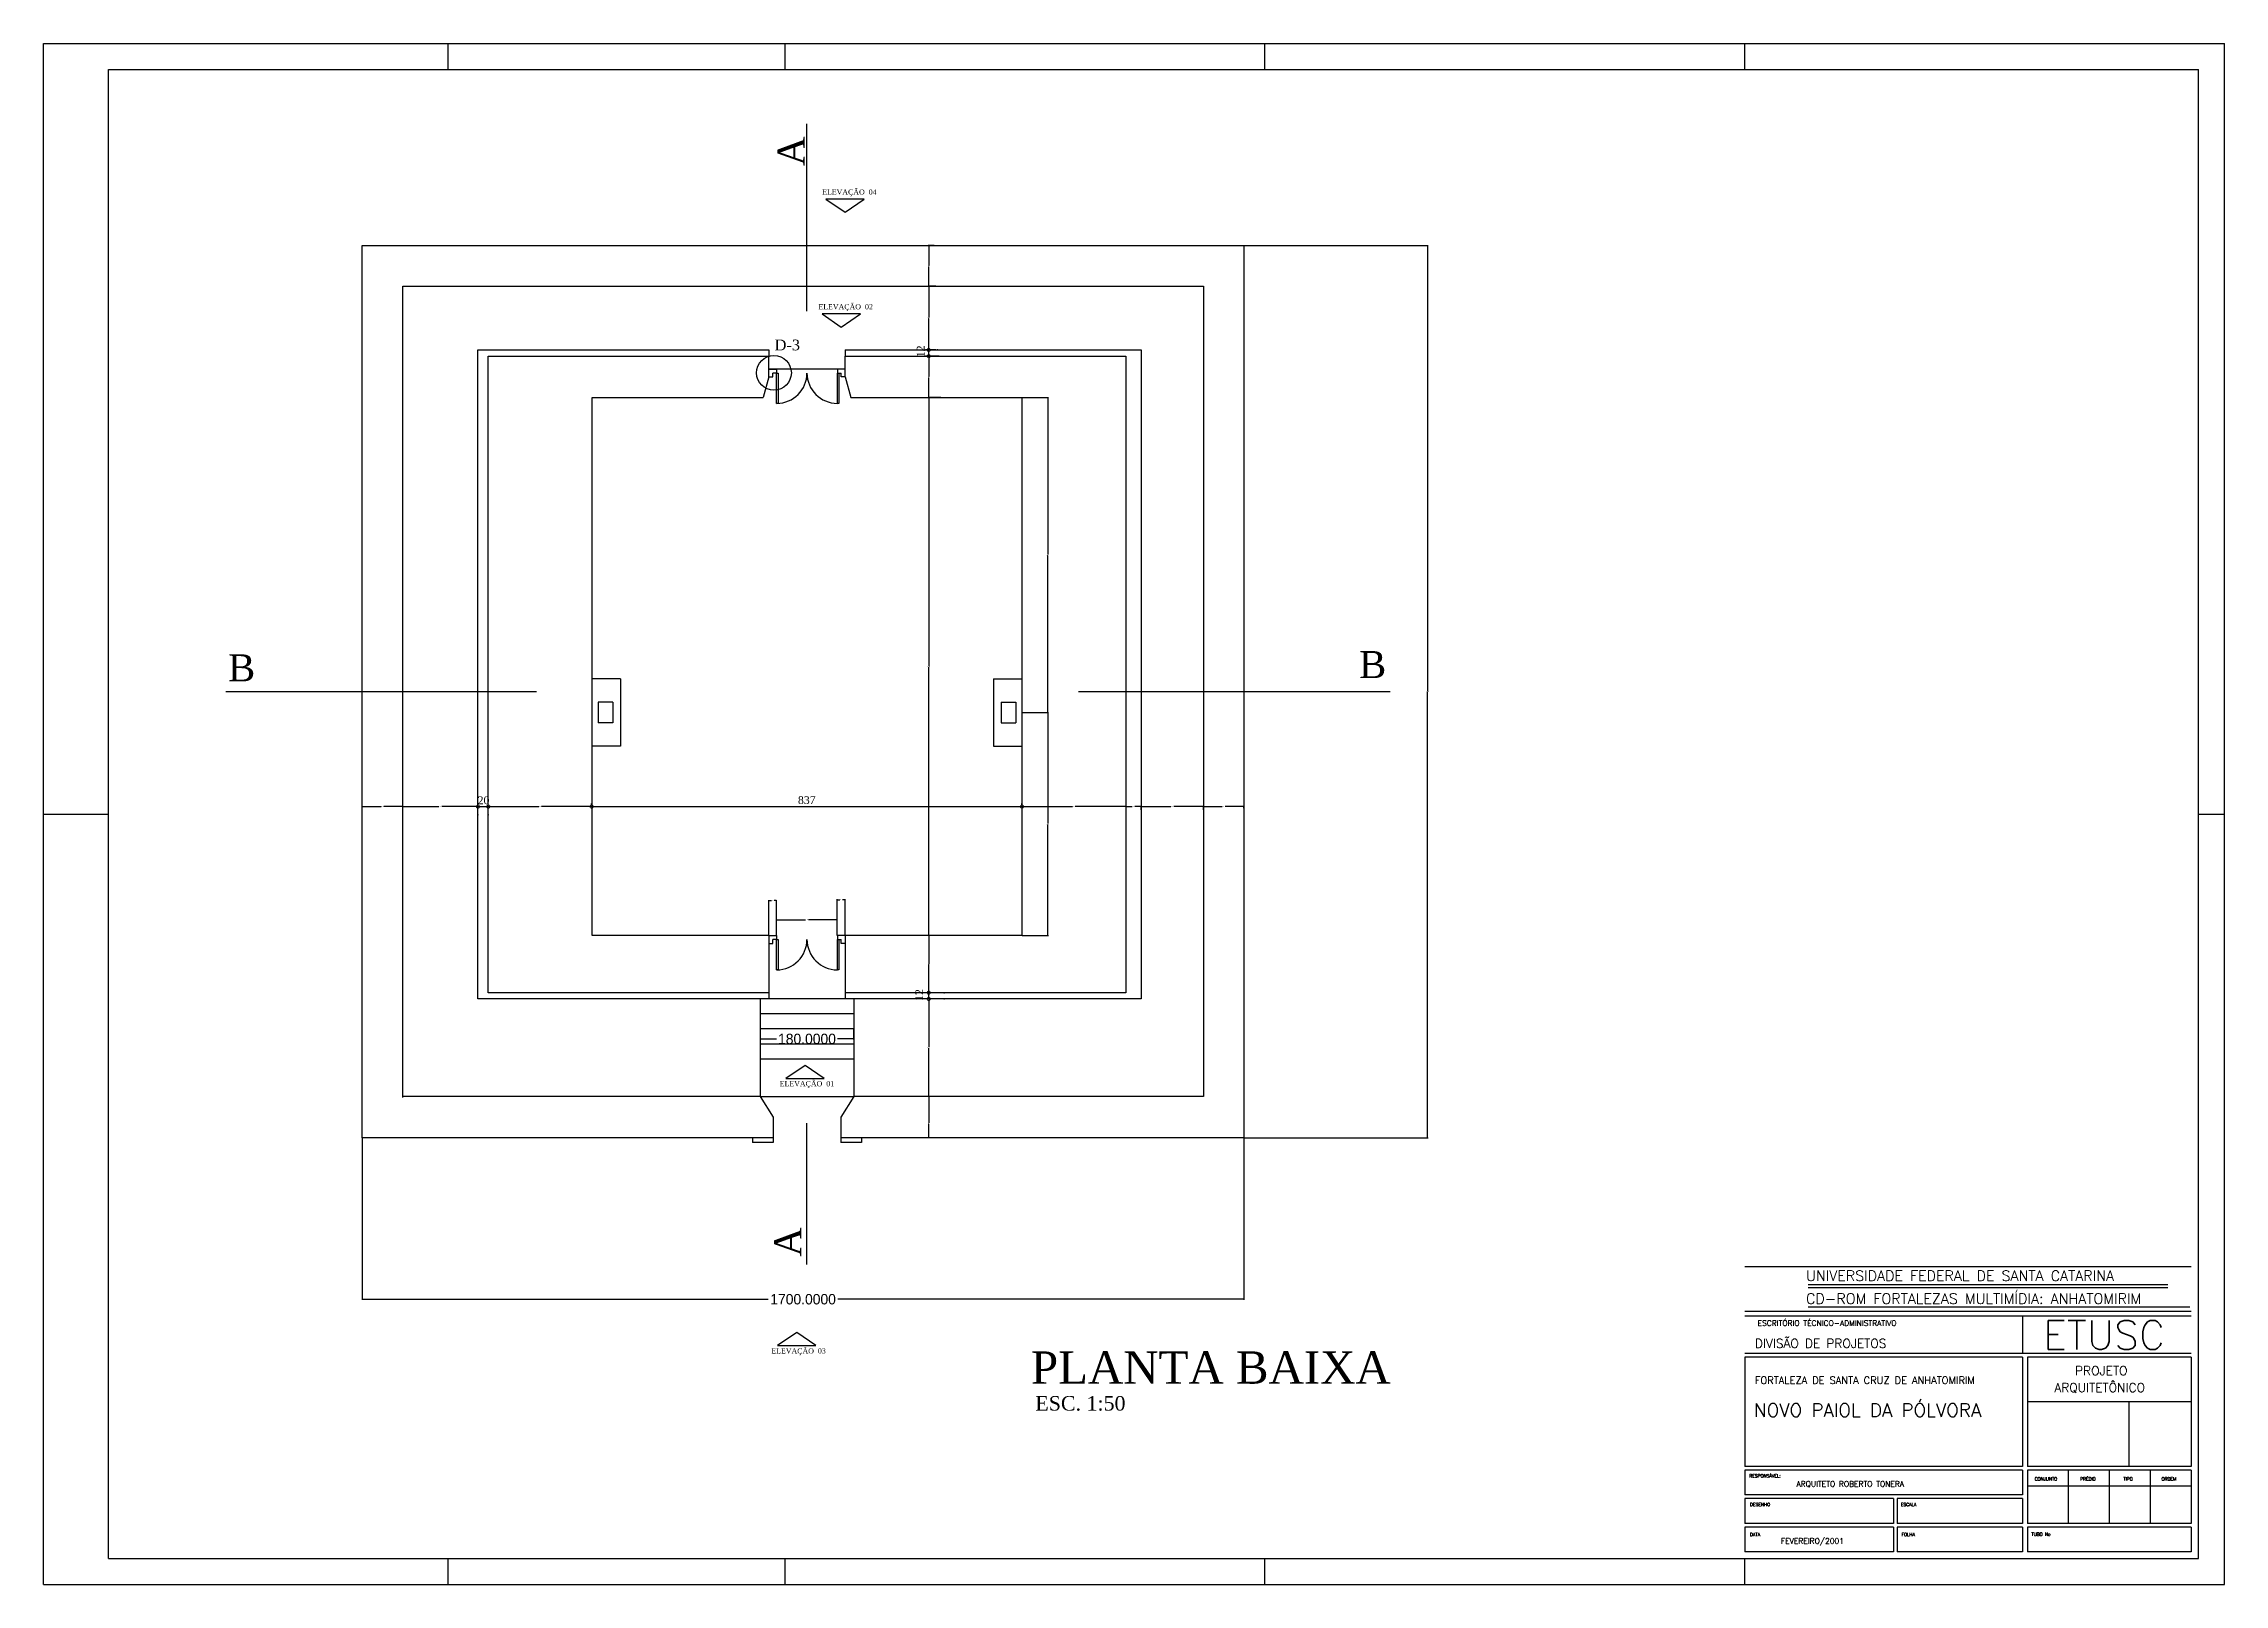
# Model space of a CAD drawing. Extents: x -873 to 2093, y -1229 to 202.
# Drawn here: x -873 to -32, y -401 to 193 of the extents above; entities that cross this region are included whole.
import ezdxf

# ---------------------------------------------------------------- set-up
doc = ezdxf.new("R2010")
doc.units = 0
doc.header["$MEASUREMENT"] = 0
doc.layers.get('0').update_dxf_attribs({"linetype": 'CONTINUOUS'})
doc.layers.get('DEFPOINTS').update_dxf_attribs({"linetype": 'CONTINUOUS'})
for name, color, linetype in [('COTAS', 1, 'CONTINUOUS'), ('ESQUADRIAS', 2, 'CONTINUOUS'), ('MARGEMINT', 6, 'CONTINUOUS'), ('MARGEMTEXT', 1, 'CONTINUOUS'), ('MARGEXT', 2, 'CONTINUOUS'), ('MARGINT', 6, 'CONTINUOUS'), ('PAREDE', 1, 'CONTINUOUS'), ('TEXT1', 3, 'CONTINUOUS'), ('TEXT2', 6, 'CONTINUOUS')]:
    doc.layers.add(name, color=color, linetype=linetype)
doc.styles.add('ROMANS', font='romans')
doc.styles.add('TIMES', font='TIMES.TTF')
doc.dimstyles.get("Standard").update_dxf_attribs({"dimtxt": 0.18, "dimasz": 0.18, "dimexe": 0.18, "dimexo": 0.0625, "dimgap": 0.09, "dimtad": 0, "dimtih": 1, "dimtoh": 1, "dimdec": 4, "dimzin": 0, "dimdsep": 46, "dimtxsty": 'STANDARD', "dimcen": 0.09, "dimadec": 0, "dimazin": 0, "dimtfac": 1, "dimtdec": 4, "dimtofl": 0, "dimtmove": 0, "dimatfit": 3, "dimfxl": 1, "dimtolj": 1, "dimtzin": 0, "dimarcsym": 0})

# ---------------------------------------------------------------- blocks, each defined once
blk = doc.blocks.new('*D194')
at = {"color": 0, "linetype": 'ByBlock'}
for p, q in [((-750.61, -228.45), (-750.61, -290.77)), ((-410.61, -228.45), (-410.61, -290.77)), ((-750.43, -290.59), (-594.03, -290.59)), ((-410.79, -290.59), (-567.18, -290.59))]:
    blk.add_line(p, q, dxfattribs=at)
for points in [[(-750.43, -290.56), (-750.43, -290.62), (-750.61, -290.59)], [(-410.79, -290.56), (-410.79, -290.62), (-410.61, -290.59)]]:
    blk.add_solid(points, dxfattribs=at)
at = {"layer": 'DEFPOINTS', "color": 0, "linetype": 'ByBlock'}
for p in [(-750.61, -228.39), (-410.61, -228.39), (-410.61, -290.59)]:
    blk.add_point(p, dxfattribs=at)
at = {"color": 0, "linetype": 'ByBlock', "insert": (-580.61, -290.59), "char_height": 4, "attachment_point": 5}
blk.add_mtext('\\A1;1700.0000', dxfattribs=at)
blk = doc.blocks.new('*D195')
at = {"color": 0, "linetype": 'ByBlock'}
for p, q in [((-702.01, -103.09), (-702.01, -100.47)), ((-701.83, -100.65), (-682.56, -100.65)), ((-662.19, -100.65), (-681.45, -100.65)), ((-662.01, -103.09), (-662.01, -100.47))]:
    blk.add_line(p, q, dxfattribs=at)
for points in [[(-701.83, -100.62), (-701.83, -100.68), (-702.01, -100.65)], [(-662.19, -100.62), (-662.19, -100.68), (-662.01, -100.65)]]:
    blk.add_solid(points, dxfattribs=at)
at = {"layer": 'DEFPOINTS', "color": 0, "linetype": 'ByBlock'}
for p in [(-662.01, -100.65), (-702.01, -103.15), (-662.01, -103.15)]:
    blk.add_point(p, dxfattribs=at)
at = {"color": 0, "linetype": 'ByBlock', "insert": (-682.01, -100.65), "char_height": 0.18, "attachment_point": 5}
blk.add_mtext('\\A1;40.0000', dxfattribs=at)
blk = doc.blocks.new('_DOTSMALL')
at = {"color": 0, "linetype": 'ByBlock', "const_width": 0.5}
blk.add_lwpolyline([(-0.0625, 0, 1), (0.0625, 0, 1)], format="xyb", close=True, dxfattribs=at)
blk = doc.blocks.new('*D196')
at = {"color": 0, "linetype": 'ByBlock'}
for p, q in [((-735.01, -104.34), (-735.01, -100.47)), ((-734.83, -100.65), (-721.08, -100.65)), ((-706.19, -100.65), (-719.94, -100.65)), ((-706.01, -104.34), (-706.01, -100.47))]:
    blk.add_line(p, q, dxfattribs=at)
for points in [[(-734.83, -100.62), (-734.83, -100.68), (-735.01, -100.65)], [(-706.19, -100.62), (-706.19, -100.68), (-706.01, -100.65)]]:
    blk.add_solid(points, dxfattribs=at)
at = {"layer": 'DEFPOINTS', "color": 0, "linetype": 'ByBlock'}
for p in [(-706.01, -100.65), (-735.01, -104.4), (-706.01, -104.4)]:
    blk.add_point(p, dxfattribs=at)
at = {"color": 0, "linetype": 'ByBlock', "insert": (-720.51, -100.65), "char_height": 0.18, "attachment_point": 5}
blk.add_mtext('\\A1;29.0000', dxfattribs=at)
blk = doc.blocks.new('*D197')
at = {"color": 0, "linetype": 'ByBlock'}
for p, q in [((-750.61, -104.97), (-750.61, -100.47)), ((-750.43, -100.65), (-743.36, -100.65)), ((-735.19, -100.65), (-742.25, -100.65)), ((-735.01, -104.97), (-735.01, -100.47))]:
    blk.add_line(p, q, dxfattribs=at)
for points in [[(-750.43, -100.62), (-750.43, -100.68), (-750.61, -100.65)], [(-735.19, -100.62), (-735.19, -100.68), (-735.01, -100.65)]]:
    blk.add_solid(points, dxfattribs=at)
at = {"layer": 'DEFPOINTS', "color": 0, "linetype": 'ByBlock'}
for p in [(-735.01, -100.65), (-750.61, -105.03), (-735.01, -105.03)]:
    blk.add_point(p, dxfattribs=at)
at = {"color": 0, "linetype": 'ByBlock', "insert": (-742.81, -100.65), "char_height": 0.18, "attachment_point": 5}
blk.add_mtext('\\A1;15.6000', dxfattribs=at)
blk = doc.blocks.new('*D198')
at = {"color": 0, "linetype": 'ByBlock'}
for p, q in [((-496.14, -64.39), (-486, -64.39)), ((-486.18, -64.57), (-486.18, -107.21)), ((-486.18, -150.21), (-486.18, -107.57)), ((-496.14, -150.39), (-486, -150.39))]:
    blk.add_line(p, q, dxfattribs=at)
for points in [[(-486.21, -64.57), (-486.15, -64.57), (-486.18, -64.39)], [(-486.21, -150.21), (-486.15, -150.21), (-486.18, -150.39)]]:
    blk.add_solid(points, dxfattribs=at)
at = {"layer": 'DEFPOINTS', "color": 0, "linetype": 'ByBlock'}
for p in [(-496.21, -64.39), (-496.21, -150.39), (-486.18, -150.39)]:
    blk.add_point(p, dxfattribs=at)
at = {"color": 0, "linetype": 'ByBlock', "insert": (-486.18, -107.39), "char_height": 0.18, "attachment_point": 5}
blk.add_mtext('\\A1;86.0000', dxfattribs=at)
blk = doc.blocks.new('*D199')
at = {"color": 0, "linetype": 'ByBlock'}
for p, q in [((-527.55, 57.01), (-532.35, 57.01)), ((-532.17, 56.83), (-532.17, -46.51)), ((-532.17, -150.21), (-532.17, -46.87)), ((-527.55, -150.39), (-532.35, -150.39))]:
    blk.add_line(p, q, dxfattribs=at)
for points in [[(-532.2, 56.83), (-532.14, 56.83), (-532.17, 57.01)], [(-532.2, -150.21), (-532.14, -150.21), (-532.17, -150.39)]]:
    blk.add_solid(points, dxfattribs=at)
at = {"layer": 'DEFPOINTS', "color": 0, "linetype": 'ByBlock'}
for p in [(-532.17, 57.01), (-527.49, 57.01), (-527.49, -150.39)]:
    blk.add_point(p, dxfattribs=at)
at = {"color": 0, "linetype": 'ByBlock', "insert": (-532.17, -46.69), "char_height": 0.18, "attachment_point": 5}
blk.add_mtext('\\A1;207.4000', dxfattribs=at)
blk = doc.blocks.new('*D200')
at = {"color": 0, "linetype": 'ByBlock'}
for p, q in [((-410.54, 115.61), (-339.6, 115.61)), ((-339.78, 115.43), (-339.78, -56.21)), ((-339.78, -228.21), (-339.78, -56.57)), ((-410.54, -228.39), (-339.6, -228.39))]:
    blk.add_line(p, q, dxfattribs=at)
for points in [[(-339.81, 115.43), (-339.75, 115.43), (-339.78, 115.61)], [(-339.81, -228.21), (-339.75, -228.21), (-339.78, -228.39)]]:
    blk.add_solid(points, dxfattribs=at)
at = {"layer": 'DEFPOINTS', "color": 0, "linetype": 'ByBlock'}
for p in [(-410.61, 115.61), (-410.61, -228.39), (-339.78, -228.39)]:
    blk.add_point(p, dxfattribs=at)
at = {"color": 0, "linetype": 'ByBlock', "insert": (-339.78, -56.39), "char_height": 0.18, "attachment_point": 5}
blk.add_mtext('\\A1;344.0000', dxfattribs=at)
blk = doc.blocks.new('*D201')
at = {"color": 0, "linetype": 'ByBlock'}
for p, q in [((-450.21, -101.83), (-450.21, -100.47)), ((-450.03, -100.65), (-438.78, -100.65)), ((-426.39, -100.65), (-437.64, -100.65)), ((-426.21, -101.83), (-426.21, -100.47))]:
    blk.add_line(p, q, dxfattribs=at)
for points in [[(-450.03, -100.62), (-450.03, -100.68), (-450.21, -100.65)], [(-426.39, -100.62), (-426.39, -100.68), (-426.21, -100.65)]]:
    blk.add_solid(points, dxfattribs=at)
at = {"layer": 'DEFPOINTS', "color": 0, "linetype": 'ByBlock'}
for p in [(-426.21, -100.65), (-450.21, -101.9), (-426.21, -101.9)]:
    blk.add_point(p, dxfattribs=at)
at = {"color": 0, "linetype": 'ByBlock', "insert": (-438.21, -100.65), "char_height": 0.18, "attachment_point": 5}
blk.add_mtext('\\A1;24.0000', dxfattribs=at)
blk = doc.blocks.new('*D202')
at = {"color": 0, "linetype": 'ByBlock'}
for p, q in [((-526.92, -150.39), (-532.35, -150.39)), ((-532.17, -150.57), (-532.17, -161.21)), ((-532.17, -172.21), (-532.17, -161.57)), ((-526.92, -172.39), (-532.35, -172.39))]:
    blk.add_line(p, q, dxfattribs=at)
for points in [[(-532.2, -150.57), (-532.14, -150.57), (-532.17, -150.39)], [(-532.2, -172.21), (-532.14, -172.21), (-532.17, -172.39)]]:
    blk.add_solid(points, dxfattribs=at)
at = {"layer": 'DEFPOINTS', "color": 0, "linetype": 'ByBlock'}
for p in [(-532.17, -150.39), (-526.86, -150.39), (-526.86, -172.39)]:
    blk.add_point(p, dxfattribs=at)
at = {"color": 0, "linetype": 'ByBlock', "insert": (-532.17, -161.39), "char_height": 0.18, "attachment_point": 5}
blk.add_mtext('\\A1;22.0000', dxfattribs=at)
blk = doc.blocks.new('*D203')
at = {"color": 0, "linetype": 'ByBlock'}
for p, q in [((-525.67, -174.79), (-532.35, -174.79)), ((-532.17, -174.97), (-532.17, -193.41)), ((-532.17, -212.21), (-532.17, -193.77)), ((-525.67, -212.39), (-532.35, -212.39))]:
    blk.add_line(p, q, dxfattribs=at)
for points in [[(-532.2, -174.97), (-532.14, -174.97), (-532.17, -174.79)], [(-532.2, -212.21), (-532.14, -212.21), (-532.17, -212.39)]]:
    blk.add_solid(points, dxfattribs=at)
at = {"layer": 'DEFPOINTS', "color": 0, "linetype": 'ByBlock'}
for p in [(-532.17, -174.79), (-525.61, -174.79), (-525.61, -212.39)]:
    blk.add_point(p, dxfattribs=at)
at = {"color": 0, "linetype": 'ByBlock', "insert": (-532.17, -193.59), "char_height": 0.18, "attachment_point": 5}
blk.add_mtext('\\A1;37.6000', dxfattribs=at)
blk = doc.blocks.new('*D204')
at = {"color": 0, "linetype": 'ByBlock'}
for p, q in [((-525.05, -212.39), (-532.35, -212.39)), ((-532.17, -212.57), (-532.17, -222.59)), ((-532.17, -228.21), (-532.17, -222.95)), ((-525.05, -228.39), (-532.35, -228.39))]:
    blk.add_line(p, q, dxfattribs=at)
for points in [[(-532.2, -212.57), (-532.14, -212.57), (-532.17, -212.39)], [(-532.2, -228.21), (-532.14, -228.21), (-532.17, -228.39)]]:
    blk.add_solid(points, dxfattribs=at)
at = {"layer": 'DEFPOINTS', "color": 0, "linetype": 'ByBlock'}
for p in [(-532.17, -212.39), (-524.99, -212.39), (-524.99, -228.39)]:
    blk.add_point(p, dxfattribs=at)
at = {"color": 0, "linetype": 'ByBlock', "insert": (-532.17, -222.77), "char_height": 0.18, "attachment_point": 5}
blk.add_mtext('\\A1;16.0000', dxfattribs=at)
blk = doc.blocks.new('*D205')
at = {"color": 0, "linetype": 'ByBlock'}
for p, q in [((-590.81, -150.32), (-590.81, -144.16)), ((-590.63, -144.34), (-579.69, -144.34)), ((-567.59, -144.34), (-578.52, -144.34)), ((-567.41, -150.32), (-567.41, -144.16))]:
    blk.add_line(p, q, dxfattribs=at)
for points in [[(-590.63, -144.31), (-590.63, -144.37), (-590.81, -144.34)], [(-567.59, -144.31), (-567.59, -144.37), (-567.41, -144.34)]]:
    blk.add_solid(points, dxfattribs=at)
at = {"layer": 'DEFPOINTS', "color": 0, "linetype": 'ByBlock'}
for p in [(-590.81, -150.39), (-567.41, -144.34), (-567.41, -150.39)]:
    blk.add_point(p, dxfattribs=at)
at = {"color": 0, "linetype": 'ByBlock', "insert": (-579.11, -144.34), "char_height": 0.18, "attachment_point": 5}
blk.add_mtext('\\A1;23.4000', dxfattribs=at)
blk = doc.blocks.new('*D206')
at = {"color": 0, "linetype": 'ByBlock'}
for p, q in [((-567.41, -150.32), (-567.41, -136.36)), ((-567.23, -136.54), (-566.39, -136.54)), ((-564.59, -136.54), (-565.43, -136.54)), ((-564.41, -150.32), (-564.41, -136.36))]:
    blk.add_line(p, q, dxfattribs=at)
for points in [[(-567.23, -136.51), (-567.23, -136.57), (-567.41, -136.54)], [(-564.59, -136.51), (-564.59, -136.57), (-564.41, -136.54)]]:
    blk.add_solid(points, dxfattribs=at)
at = {"layer": 'DEFPOINTS', "color": 0, "linetype": 'ByBlock'}
for p in [(-564.41, -136.54), (-567.41, -150.39), (-564.41, -150.39)]:
    blk.add_point(p, dxfattribs=at)
at = {"color": 0, "linetype": 'ByBlock', "insert": (-565.91, -136.54), "char_height": 0.18, "attachment_point": 5}
blk.add_mtext('\\A1;3.0000', dxfattribs=at)
blk = doc.blocks.new('*D207')
at = {"color": 0, "linetype": 'ByBlock'}
for p, q in [((-593.81, -150.32), (-593.81, -136.71)), ((-593.63, -136.89), (-592.79, -136.89)), ((-590.99, -136.89), (-591.83, -136.89)), ((-590.81, -150.32), (-590.81, -136.71))]:
    blk.add_line(p, q, dxfattribs=at)
for points in [[(-593.63, -136.86), (-593.63, -136.92), (-593.81, -136.89)], [(-590.99, -136.86), (-590.99, -136.92), (-590.81, -136.89)]]:
    blk.add_solid(points, dxfattribs=at)
at = {"layer": 'DEFPOINTS', "color": 0, "linetype": 'ByBlock'}
for p in [(-590.81, -136.89), (-593.81, -150.39), (-590.81, -150.39)]:
    blk.add_point(p, dxfattribs=at)
at = {"color": 0, "linetype": 'ByBlock', "insert": (-592.31, -136.89), "char_height": 0.18, "attachment_point": 5}
blk.add_mtext('\\A1;3.0000', dxfattribs=at)
blk = doc.blocks.new('*D208')
at = {"color": 0, "linetype": 'ByBlock'}
for p, q in [((-597.11, -186.45), (-597.11, -190.41)), ((-596.93, -190.23), (-590.86, -190.23)), ((-561.29, -190.23), (-567.35, -190.23)), ((-561.11, -186.45), (-561.11, -190.41))]:
    blk.add_line(p, q, dxfattribs=at)
for points in [[(-596.93, -190.2), (-596.93, -190.26), (-597.11, -190.23)], [(-561.29, -190.2), (-561.29, -190.26), (-561.11, -190.23)]]:
    blk.add_solid(points, dxfattribs=at)
at = {"layer": 'DEFPOINTS', "color": 0, "linetype": 'ByBlock'}
for p in [(-597.11, -186.39), (-561.11, -186.39), (-561.11, -190.23)]:
    blk.add_point(p, dxfattribs=at)
at = {"color": 0, "linetype": 'ByBlock', "insert": (-579.11, -190.23), "char_height": 4, "attachment_point": 5}
blk.add_mtext('\\A1;180.0000', dxfattribs=at)
blk = doc.blocks.new('*D209')
at = {"color": 0, "linetype": 'ByBlock'}
for p, q in [((-456.21, -100.08), (-456.21, -100.83)), ((-456.03, -100.65), (-453.69, -100.65)), ((-450.39, -100.65), (-452.73, -100.65)), ((-450.21, -100.08), (-450.21, -100.83))]:
    blk.add_line(p, q, dxfattribs=at)
for points in [[(-456.03, -100.62), (-456.03, -100.68), (-456.21, -100.65)], [(-450.39, -100.62), (-450.39, -100.68), (-450.21, -100.65)]]:
    blk.add_solid(points, dxfattribs=at)
at = {"layer": 'DEFPOINTS', "color": 0, "linetype": 'ByBlock'}
for p in [(-456.21, -100.02), (-450.21, -100.02), (-450.21, -100.65)]:
    blk.add_point(p, dxfattribs=at)
at = {"color": 0, "linetype": 'ByBlock', "insert": (-453.21, -100.65), "char_height": 0.18, "attachment_point": 5}
blk.add_mtext('\\A1;6.0000', dxfattribs=at)
blk = doc.blocks.new('*D210')
at = {"color": 0, "linetype": 'ByBlock'}
for p, q in [((-496.21, -99.46), (-496.21, -100.83)), ((-496.03, -100.65), (-476.76, -100.65)), ((-456.39, -100.65), (-475.65, -100.65)), ((-456.21, -99.46), (-456.21, -100.83))]:
    blk.add_line(p, q, dxfattribs=at)
for points in [[(-496.03, -100.62), (-496.03, -100.68), (-496.21, -100.65)], [(-456.39, -100.62), (-456.39, -100.68), (-456.21, -100.65)]]:
    blk.add_solid(points, dxfattribs=at)
at = {"layer": 'DEFPOINTS', "color": 0, "linetype": 'ByBlock'}
for p in [(-496.21, -99.4), (-456.21, -99.4), (-456.21, -100.65)]:
    blk.add_point(p, dxfattribs=at)
at = {"color": 0, "linetype": 'ByBlock', "insert": (-476.21, -100.65), "char_height": 0.18, "attachment_point": 5}
blk.add_mtext('\\A1;40.0000', dxfattribs=at)
blk = doc.blocks.new('*D211')
at = {"color": 0, "linetype": 'ByBlock'}
for p, q in [((-426.21, -101.21), (-426.21, -100.47)), ((-426.03, -100.65), (-418.96, -100.65)), ((-410.79, -100.65), (-417.85, -100.65)), ((-410.61, -101.21), (-410.61, -100.47))]:
    blk.add_line(p, q, dxfattribs=at)
for points in [[(-426.03, -100.62), (-426.03, -100.68), (-426.21, -100.65)], [(-410.79, -100.62), (-410.79, -100.68), (-410.61, -100.65)]]:
    blk.add_solid(points, dxfattribs=at)
at = {"layer": 'DEFPOINTS', "color": 0, "linetype": 'ByBlock'}
for p in [(-410.61, -100.65), (-426.21, -101.27), (-410.61, -101.27)]:
    blk.add_point(p, dxfattribs=at)
at = {"color": 0, "linetype": 'ByBlock', "insert": (-418.41, -100.65), "char_height": 0.18, "attachment_point": 5}
blk.add_mtext('\\A1;15.6000', dxfattribs=at)
blk = doc.blocks.new('*D212')
at = {"color": 0, "linetype": 'ByBlock'}
for p, q in [((-529.42, 100.01), (-532.35, 100.01)), ((-532.17, 99.83), (-532.17, 87.89)), ((-532.17, 75.59), (-532.17, 87.53)), ((-529.42, 75.41), (-532.35, 75.41))]:
    blk.add_line(p, q, dxfattribs=at)
for points in [[(-532.2, 99.83), (-532.14, 99.83), (-532.17, 100.01)], [(-532.2, 75.59), (-532.14, 75.59), (-532.17, 75.41)]]:
    blk.add_solid(points, dxfattribs=at)
at = {"layer": 'DEFPOINTS', "color": 0, "linetype": 'ByBlock'}
for p in [(-532.17, 100.01), (-529.36, 100.01), (-529.36, 75.41)]:
    blk.add_point(p, dxfattribs=at)
at = {"color": 0, "linetype": 'ByBlock', "insert": (-532.17, 87.71), "char_height": 0.18, "attachment_point": 5}
blk.add_mtext('\\A1;24.6000', dxfattribs=at)
blk = doc.blocks.new('*D213')
at = {"color": 0, "linetype": 'ByBlock'}
for p, q in [((-528.17, 73.01), (-532.35, 73.01)), ((-532.17, 72.83), (-532.17, 65.19)), ((-532.17, 57.19), (-532.17, 64.83)), ((-528.17, 57.01), (-532.35, 57.01))]:
    blk.add_line(p, q, dxfattribs=at)
for points in [[(-532.2, 72.83), (-532.14, 72.83), (-532.17, 73.01)], [(-532.2, 57.19), (-532.14, 57.19), (-532.17, 57.01)]]:
    blk.add_solid(points, dxfattribs=at)
at = {"layer": 'DEFPOINTS', "color": 0, "linetype": 'ByBlock'}
for p in [(-532.17, 73.01), (-528.11, 73.01), (-528.11, 57.01)]:
    blk.add_point(p, dxfattribs=at)
at = {"color": 0, "linetype": 'ByBlock', "insert": (-532.17, 65.01), "char_height": 0.18, "attachment_point": 5}
blk.add_mtext('\\A1;16.0000', dxfattribs=at)
blk = doc.blocks.new('*D214')
at = {"color": 0, "linetype": 'ByBlock'}
for p, q in [((-496.14, 57.01), (-486, 57.01)), ((-486.18, 56.83), (-486.18, -3.51)), ((-486.18, -64.21), (-486.18, -3.87)), ((-496.14, -64.39), (-486, -64.39))]:
    blk.add_line(p, q, dxfattribs=at)
for points in [[(-486.21, 56.83), (-486.15, 56.83), (-486.18, 57.01)], [(-486.21, -64.21), (-486.15, -64.21), (-486.18, -64.39)]]:
    blk.add_solid(points, dxfattribs=at)
at = {"layer": 'DEFPOINTS', "color": 0, "linetype": 'ByBlock'}
for p in [(-496.21, 57.01), (-496.21, -64.39), (-486.18, -64.39)]:
    blk.add_point(p, dxfattribs=at)
at = {"color": 0, "linetype": 'ByBlock', "insert": (-486.18, -3.69), "char_height": 0.18, "attachment_point": 5}
blk.add_mtext('\\A1;121.4000', dxfattribs=at)
blk = doc.blocks.new('*D215')
at = {"color": 0, "linetype": 'ByBlock'}
for p, q in [((-530.05, 115.61), (-532.35, 115.61)), ((-532.17, 115.43), (-532.17, 107.99)), ((-532.17, 100.19), (-532.17, 107.63)), ((-530.05, 100.01), (-532.35, 100.01))]:
    blk.add_line(p, q, dxfattribs=at)
for points in [[(-532.2, 115.43), (-532.14, 115.43), (-532.17, 115.61)], [(-532.2, 100.19), (-532.14, 100.19), (-532.17, 100.01)]]:
    blk.add_solid(points, dxfattribs=at)
at = {"layer": 'DEFPOINTS', "color": 0, "linetype": 'ByBlock'}
for p in [(-532.17, 115.61), (-529.99, 115.61), (-529.99, 100.01)]:
    blk.add_point(p, dxfattribs=at)
at = {"color": 0, "linetype": 'ByBlock', "insert": (-532.17, 107.81), "char_height": 0.18, "attachment_point": 5}
blk.add_mtext('\\A1;15.6000', dxfattribs=at)

msp = doc.modelspace()

# ---------------------------------------------------------------- linework, layer by layer
at = {"layer": 'COTAS', "linetype": 'ByBlock'}
for p, q in [((-529.362055, 75.412857), (-533.416036, 75.412857)), ((-529.362055, 73.012857), (-533.416036, 73.012857)), ((-532.166036, 73.012857), (-532.166036, 75.412857)), ((-706.006949, -103.152663), (-706.006949, -99.395612)), ((-706.006949, -100.645612), (-702.006949, -100.645612)), ((-702.006949, -103.152663), (-702.006949, -99.395612)), ((-702.006949, -100.645612), (-694.080308, -100.645612)), ((-662.163199, -100.020612), (-662.163199, -99.395612)), ((-662.163199, -100.645612), (-496.206949, -100.645612)), ((-496.206949, -100.020612), (-496.206949, -99.395612)), ((-526.862055, -172.387143), (-533.416036, -172.387143)), ((-526.862055, -174.787143), (-533.416036, -174.787143)), ((-532.166036, -174.787143), (-532.166036, -172.387143))]:
    msp.add_line(p, q, dxfattribs=at)
for p in [(-532.166036, 75.412857), (-528.737055, 75.412857), (-528.737055, 73.012857), (-702.006949, -100.645612), (-662.163199, -100.645612), (-496.206949, -100.645612), (-496.206949, -100.645612), (-706.006949, -103.777663), (-702.006949, -103.777663), (-532.166036, -172.387143), (-526.237055, -172.387143), (-526.237055, -174.787143)]:
    msp.add_point(p, dxfattribs=at)
at = {"layer": 'ESQUADRIAS'}
for p, q in [((-593.806949, 68.012857), (-590.806949, 68.012857)), ((-593.806949, 68.012857), (-590.806949, 68.012857)), ((-593.806949, 68.012857), (-590.806949, 68.012857)), ((-593.806949, 68.012857), (-590.806949, 68.012857)), ((-590.806949, 68.012857), (-590.806949, 66.512857)), ((-590.806949, 68.012857), (-590.806949, 66.512857)), ((-567.406949, 68.012857), (-567.406949, 66.512857)), ((-567.406949, 68.012857), (-567.406949, 66.512857)), ((-564.406949, 68.012857), (-567.406949, 68.012857)), ((-564.406949, 68.012857), (-567.406949, 68.012857)), ((-564.406949, 68.012857), (-567.406949, 68.012857)), ((-564.406949, 68.012857), (-567.406949, 68.012857)), ((-593.806949, 65.012857), (-592.306949, 65.012857)), ((-593.806949, 65.012857), (-592.306949, 65.012857)), ((-564.406949, 65.012857), (-565.906949, 65.012857)), ((-564.406949, 65.012857), (-565.906949, 65.012857)), ((-593.806949, -150.387143), (-590.806949, -150.387143)), ((-593.806949, -150.387143), (-590.806949, -150.387143)), ((-590.806949, -150.387143), (-590.806949, -151.887143)), ((-590.806949, -150.387143), (-590.806949, -151.887143)), ((-567.406949, -150.387143), (-567.406949, -151.887143)), ((-564.406949, -150.387143), (-567.406949, -150.387143)), ((-564.406949, -150.387143), (-567.406949, -150.387143)), ((-567.406949, -150.387143), (-567.406949, -151.887143)), ((-593.806949, -153.387143), (-592.306949, -153.387143)), ((-593.806949, -153.387143), (-592.306949, -153.387143)), ((-564.406949, -153.387143), (-565.906949, -153.387143)), ((-564.406949, -153.387143), (-565.906949, -153.387143))]:
    msp.add_line(p, q, dxfattribs=at)
for points in [[(-564.406949, 68.012857), (-593.806949, 68.012857)], [(-592.306949, 65.012857), (-592.306949, 66.512857)], [(-592.306949, 65.012857), (-592.306949, 66.512857)], [(-590.806949, 66.512857), (-592.306949, 66.512857)], [(-590.806949, 66.512857), (-592.306949, 66.512857)], [(-567.406949, 66.512857), (-565.906949, 66.512857)], [(-567.406949, 66.512857), (-565.906949, 66.512857)], [(-565.906949, 65.012857), (-565.906949, 66.512857)], [(-565.906949, 65.012857), (-565.906949, 66.512857)], [(-592.306949, -153.387143), (-592.306949, -151.887143)], [(-592.306949, -153.387143), (-592.306949, -151.887143)], [(-590.806949, -151.887143), (-592.306949, -151.887143)], [(-590.806949, -151.887143), (-592.306949, -151.887143)], [(-567.406949, -151.887143), (-565.906949, -151.887143)], [(-567.406949, -151.887143), (-565.906949, -151.887143)], [(-565.906949, -153.387143), (-565.906949, -151.887143)], [(-565.906949, -153.387143), (-565.906949, -151.887143)]]:
    msp.add_lwpolyline(points, dxfattribs=at)
for points in [[(-590.206949, 66.512857), (-590.206949, 54.812857), (-590.806949, 54.812857), (-590.806949, 66.512857)], [(-566.806949, 66.512857), (-566.806949, 54.812857), (-567.406949, 54.812857), (-567.406949, 66.512857)], [(-590.206949, -151.887143), (-590.206949, -163.587143), (-590.806949, -163.587143), (-590.806949, -151.887143)], [(-566.806949, -151.887143), (-566.806949, -163.587143), (-567.406949, -163.587143), (-567.406949, -151.887143)]]:
    msp.add_lwpolyline(points, close=True, dxfattribs=at)
at = {"layer": 'ESQUADRIAS', "color": 1}
for centre, start, end in [((-590.806949, 66.512857), 270, 0), ((-567.406949, 66.512857), 180, 270), ((-590.806949, -151.887143), 270, 0), ((-567.406949, -151.887143), 180, 270)]:
    msp.add_arc(centre, 11.7, start, end, dxfattribs=at)
at = {"layer": 'MARGEMINT'}
for p, q in [((-45.368844, -278.027318), (-217.499991, -278.027318)), ((-45.368844, -295.240433), (-217.499991, -295.240433)), ((-45.368844, -297.153001), (-217.499991, -297.153001)), ((-45.368844, -311.497263), (-217.499991, -311.497263))]:
    msp.add_line(p, q, dxfattribs=at)
at = {"layer": 'MARGEMTEXT'}
for p, q in [((-110.396166, -297.153001), (-110.396166, -311.497263)), ((-110.396166, -312.93169), (-217.499991, -312.93169)), ((-217.499991, -312.93169), (-217.499991, -355.008192)), ((-110.396166, -312.93169), (-110.396166, -355.008192)), ((-45.368844, -312.93169), (-108.483598, -312.93169)), ((-108.483598, -312.93169), (-108.483598, -355.008192)), ((-45.368844, -312.93169), (-45.368844, -355.008192)), ((-45.368844, -330.144804), (-108.483598, -330.144804)), ((-69.320183, -330.144804), (-69.320183, -355.008192)), ((-110.396166, -355.008192), (-217.499991, -355.008192)), ((-110.396166, -356.442619), (-217.499991, -356.442619)), ((-217.499991, -356.442619), (-217.499991, -366.00546)), ((-110.396166, -356.442619), (-110.396166, -366.00546)), ((-45.368844, -355.008192), (-108.483598, -355.008192)), ((-108.483598, -356.442619), (-108.483598, -377.002728)), ((-45.368844, -356.442619), (-108.483598, -356.442619)), ((-92.704909, -356.442619), (-92.704909, -377.002728)), ((-76.926221, -356.442619), (-76.926221, -377.002728)), ((-61.147532, -356.442619), (-61.147532, -377.002728)), ((-45.368844, -356.442619), (-45.368844, -377.002728)), ((-110.396166, -366.00546), (-217.499991, -366.00546)), ((-160.122942, -367.439886), (-217.499991, -367.439886)), ((-217.499991, -367.439886), (-217.499991, -377.002728)), ((-160.122942, -367.439886), (-160.122942, -377.002728)), ((-110.396166, -367.439886), (-158.688516, -367.439886)), ((-158.688516, -367.439886), (-158.688516, -377.002728)), ((-110.396166, -367.439886), (-110.396166, -377.002728)), ((-45.368844, -362.658466), (-108.483598, -362.658466)), ((-160.122942, -377.002728), (-217.499991, -377.002728)), ((-160.122942, -378.437154), (-217.499991, -378.437154)), ((-217.499991, -378.437154), (-217.499991, -387.999996)), ((-160.122942, -378.437154), (-160.122942, -387.999996)), ((-110.396166, -377.002728), (-158.688516, -377.002728)), ((-110.396166, -378.437154), (-158.688516, -378.437154)), ((-158.688516, -378.437154), (-158.688516, -387.999996)), ((-110.396166, -378.437154), (-110.396166, -387.999996)), ((-45.368844, -377.002728), (-108.483598, -377.002728)), ((-45.368844, -378.437154), (-108.483598, -378.437154)), ((-108.483598, -378.437154), (-108.483598, -387.999996)), ((-45.368844, -378.437154), (-45.368844, -387.999996)), ((-160.122942, -387.999996), (-217.499991, -387.999996)), ((-110.396166, -387.999996), (-158.688516, -387.999996)), ((-45.368844, -387.999996), (-108.483598, -387.999996))]:
    msp.add_line(p, q, dxfattribs=at)
at = {"layer": 'MARGEXT'}
for p, q in [((-873.5, -400.500001), (-873.5, 193.499999)), ((-873.5, 193.499999), (-32.5, 193.499999)), ((-717.5, 183.499999), (-717.5, 193.499999)), ((-587.5, 183.499999), (-587.5, 193.499999)), ((-402.5, 183.499999), (-402.5, 193.499999)), ((-217.5, 183.499999), (-217.5, 193.499999)), ((-32.5, -400.500001), (-32.5, 193.499999)), ((-873.5, -103.500001), (-848.5, -103.500001)), ((-42.5, -103.500001), (-32.5, -103.500001)), ((-717.5, -400.500001), (-717.5, -390.500001)), ((-587.5, -400.500001), (-587.5, -390.500001)), ((-402.5, -400.500001), (-402.5, -390.500001)), ((-217.5, -400.500001), (-217.5, -390.500001)), ((-873.5, -400.500001), (-32.5, -400.500001))]:
    msp.add_line(p, q, dxfattribs=at)
at = {"layer": 'MARGINT'}
for p, q in [((-848.5, -390.500001), (-848.5, 183.499999)), ((-848.5, 183.499999), (-42.5, 183.499999)), ((-42.5, -390.500001), (-42.5, 183.499999)), ((-848.5, -390.500001), (-42.5, -390.500001))]:
    msp.add_line(p, q, dxfattribs=at)
at = {"layer": 'PAREDE'}
for p, q in [((-750.606949, -228.387143), (-750.606949, 115.612857)), ((-410.606949, 115.612857), (-410.606949, -228.387143)), ((-735.006949, -212.787143), (-735.006949, 100.012857)), ((-426.206949, 100.012857), (-426.206949, -212.387143)), ((-702.006949, 73.012857), (-593.806949, 73.012857)), ((-702.006949, -172.387143), (-702.006949, 73.012857)), ((-564.406949, 73.012857), (-456.206949, 73.012857)), ((-456.206949, 73.012857), (-456.206949, -172.387143)), ((-662.006949, 57.012857), (-596.014453, 57.012857)), ((-662.006949, -150.387143), (-662.006949, 57.012857)), ((-562.199444, 57.012857), (-496.206949, 57.012857)), ((-496.206949, 57.012857), (-496.206949, -150.387143)), ((-683.398503, -56.387143), (-803.196902, -56.387143)), ((-354.257794, -56.387143), (-474.430284, -56.387143)), ((-593.806949, -150.387143), (-662.006949, -150.387143)), ((-593.806949, -150.387143), (-593.806949, -174.787143)), ((-496.206949, -150.387143), (-564.406949, -150.387143)), ((-564.406949, -150.387143), (-564.406949, -174.787143)), ((-593.806949, -172.387143), (-702.006949, -172.387143)), ((-456.206949, -172.387143), (-564.406949, -172.387143)), ((-597.106949, -212.387143), (-735.006949, -212.387143)), ((-597.106949, -212.387143), (-592.106949, -220.387143)), ((-561.106949, -212.387143), (-566.106949, -220.387143)), ((-561.106949, -212.387143), (-566.106949, -220.387143)), ((-426.206949, -212.387143), (-561.106949, -212.387143)), ((-592.106949, -220.387143), (-592.106949, -228.387143)), ((-566.106949, -220.387143), (-566.106949, -228.387143)), ((-410.606949, -228.387143), (-566.106949, -228.387143))]:
    msp.add_line(p, q, dxfattribs=at)
at = {"layer": 'PAREDE', "color": 2}
for p, q in [((-706.006949, 75.412857), (-593.806949, 75.412857)), ((-706.006949, -174.787143), (-706.006949, 75.412857)), ((-564.406949, 75.412857), (-450.206949, 75.412857)), ((-450.206949, 75.412857), (-450.206949, -174.787143)), ((-593.806949, -174.787143), (-706.006949, -174.787143)), ((-450.206949, -174.787143), (-564.406949, -174.787143))]:
    msp.add_line(p, q, dxfattribs=at)
at = {"layer": 'PAREDE', "color": 3}
for p, q in [((-651.006949, -51.387143), (-662.006949, -51.387143)), ((-651.006949, -51.387143), (-651.006949, -77.387143)), ((-507.206949, -51.387143), (-507.206949, -77.387143)), ((-507.206949, -51.387143), (-496.206949, -51.387143)), ((-659.606949, -60.387143), (-659.606949, -68.387143)), ((-654.006949, -60.387143), (-659.606949, -60.387143)), ((-654.006949, -60.387143), (-654.006949, -68.387143)), ((-504.206949, -60.387143), (-504.206949, -68.387143)), ((-504.206949, -60.387143), (-498.606949, -60.387143)), ((-498.606949, -60.387143), (-498.606949, -68.387143)), ((-654.006949, -68.387143), (-659.606949, -68.387143)), ((-504.206949, -68.387143), (-498.606949, -68.387143)), ((-651.006949, -77.387143), (-662.006949, -77.387143)), ((-507.206949, -77.387143), (-496.206949, -77.387143)), ((-597.106949, -174.787143), (-597.106949, -212.387143)), ((-561.106949, -174.787143), (-561.106949, -212.387143)), ((-592.106949, -230.125651), (-600.106949, -230.125651)), ((-558.106949, -230.125651), (-566.106949, -230.125651))]:
    msp.add_line(p, q, dxfattribs=at)
at = {"layer": 'PAREDE'}
for points in [[(-579.106949, 90.333715), (-579.106949, 162.53376)], [(-750.606949, 115.612857), (-410.606949, 115.612857)], [(-735.006949, 100.012857), (-426.206949, 100.012857)], [(-593.806949, 65.012857), (-593.806949, 73.012857)], [(-564.406949, 65.012857), (-564.406949, 73.012857)], [(-593.806949, 65.012857), (-596.014453, 57.012857)], [(-564.406949, 65.012857), (-562.199444, 57.012857)], [(-579.106949, -277.209045), (-579.106949, -222.752844)], [(-592.106949, -228.387143), (-750.606949, -228.387143)]]:
    msp.add_lwpolyline(points, dxfattribs=at)
at = {"layer": 'PAREDE', "color": 2}
for points in [[(-593.806949, 75.412857), (-593.806949, 73.012857)], [(-564.406949, 75.412857), (-564.406949, 73.012857)]]:
    msp.add_lwpolyline(points, dxfattribs=at)
at = {"layer": 'PAREDE', "color": 3}
for points in [[(-564.406949, -174.787143), (-593.806949, -174.787143)], [(-561.106949, -180.587143), (-597.106949, -180.587143)], [(-561.106949, -186.387143), (-597.106949, -186.387143)], [(-561.106949, -192.187143), (-597.106949, -192.187143)], [(-561.106949, -197.987143), (-597.106949, -197.987143)], [(-597.106949, -212.387143), (-561.106949, -212.387143)], [(-600.106949, -228.387143), (-600.106949, -230.125651)], [(-592.106949, -228.387143), (-592.106949, -230.125651)], [(-566.106949, -228.387143), (-566.106949, -230.125651)], [(-558.106949, -228.387143), (-558.106949, -230.125651)]]:
    msp.add_lwpolyline(points, dxfattribs=at)
at = {"layer": 'TEXT1'}
for p, q in [((-54.368844, -284.970146), (-193.030046, -284.970146)), ((-54.368844, -286.175266), (-193.030046, -286.175266)), ((-45.870101, -293.603456), (-193.030046, -293.603456))]:
    msp.add_line(p, q, dxfattribs=at)
for points in [[(-557.059774, 133.557769), (-571.856295, 133.541324), (-564.443792, 128.483901)], [(-558.503905, 89.317672), (-573.300427, 89.301227), (-565.887924, 84.243804)], [(-587.255048, -205.535484), (-572.458527, -205.519038), (-579.871029, -200.461616)], [(-590.445809, -308.43965), (-575.649288, -308.423205), (-583.061791, -303.365782)]]:
    msp.add_lwpolyline(points, close=True, dxfattribs=at)
at = {"layer": 'TEXT1', "color": 2}
msp.add_circle((-591.844501, 66.570821), 6.700289, dxfattribs=at)

# ---------------------------------------------------------------- block references
at = {"layer": 'COTAS', "linetype": 'ByBlock', "xscale": 2.5, "yscale": 2.5, "zscale": 2.5}
for p, rotation in [((-532.166036, 75.412857), 90), ((-532.166036, 73.012857), 270), ((-706.006949, -100.645612), 180), ((-662.163199, -100.645612), 180), ((-532.166036, -172.387143), 90), ((-532.166036, -174.787143), 270)]:
    msp.add_blockref('_DOTSMALL', p, dxfattribs=dict(at, rotation=rotation))
for p in [(-702.006949, -100.645612), (-496.206949, -100.645612)]:
    msp.add_blockref('_DOTSMALL', p, dxfattribs=at)

# ---------------------------------------------------------------- texts
at = {"layer": 'COTAS', "linetype": 'ByBlock', "char_height": 3, "attachment_point": 5, "rotation": 90, "style": 'TIMES'}
for insert in [(-535.264793, 74.85898), (-535.836911, -173.281608)]:
    msp.add_mtext('\\A1;12', dxfattribs=dict(at, insert=insert))
at = {"layer": 'COTAS', "linetype": 'ByBlock', "char_height": 3, "attachment_point": 5, "style": 'TIMES'}
for s, insert in [('\\A1;20', (-703.852919, -98.236663)), ('837', (-579.185074, -98.15183))]:
    msp.add_mtext(s, dxfattribs=dict(at, insert=insert))
at = {"layer": 'PAREDE', "char_height": 10.4, "width": 14.26028204, "attachment_point": 1, "rotation": 90, "style": 'TIMES'}
for insert in [(-590.419683, 146.344745), (-591.687602, -274.163129)]:
    msp.add_mtext('A', dxfattribs=dict(at, insert=insert))
at = {"layer": 'PAREDE', "char_height": 10.4, "width": 14.2603, "attachment_point": 1, "style": 'TIMES'}
for insert in [(-802.372227, -41.944253), (-366.20659, -40.677663)]:
    msp.add_mtext('B', dxfattribs=dict(at, insert=insert))
at = {"layer": 'TEXT1', "style": 'ROMANS'}
for s, height, p in [('UNIVERSIDADE FEDERAL DE SANTA CATARINA', 4.01639344, (-193.810558, -283.517998)), ('CD-ROM FORTALEZAS MULTIMÍDIA: ANHATOMIRIM', 4.01639344, (-193.835229, -292.361082)), ('ESCRITÓRIO TÉCNICO-ADMINISTRATIVO', 2.12233962, (-212.518078, -300.85044)), ('DIVISÃO DE PROJETOS', 3.44262295, (-213.57996, -309.339799)), ('PROJETO', 3.442623, (-90.07996, -319.839799)), ('FORTALEZA DE SANTA CRUZ DE ANHATOMIRIM', 2.78852459, (-213.57796, -323.205821)), ('ARQUITETÔNICO', 3.44262295, (-98.07996, -326.339799)), ('NOVO PAIOL DA PÓLVORA', 5.16393443, (-213.905341, -335.935986)), ('RESPONSÁVEL:', 1.2431694, (-215.703727, -359.288371)), ('ARQUITETO ROBERTO TONERA', 2.12233962, (-197.518078, -362.85044)), ('CONJUNTO  ', 1.2431694, (-105.664976, -360.474358)), ('PRÉDIO', 1.2431694, (-88.110341, -360.474358)), ('TIPO', 1.2431694, (-71.419042, -360.474358)), ('ORDEM', 1.2431694, (-56.742214, -360.474358)), ('DESENHO                       ', 1.2431694, (-215.420706, -370.325179)), ('ESCALA', 1.2431694, (-157.288959, -370.325179)), ('DATA                              ', 1.2431694, (-215.420706, -381.893058)), ('FEVEREIRO/2001', 2.12233962, (-203.518078, -384.85044)), ('FOLHA', 1.2431694, (-157.001178, -381.893058)), ('TUBO No', 1.2431694, (-106.901522, -381.805063))]:
    msp.add_text(s, height=height, dxfattribs=at).set_placement(p)
at = {"layer": 'TEXT1', "attachment_point": 1, "style": 'TIMES'}
for s, insert, char_height, width in [('ELEVAÇÃO  04', (-573.269605, 137.297032), 1.9968, 20.3342), ('ELEVAÇÃO  02', (-574.713737, 93.056935), 1.9968, 20.3342), ('D-3', (-591.576583, 79.402612), 4.16, 5.7041), ('ELEVAÇÃO  01', (-589.63294, -206.468659), 1.9968, 20.33422065), ('ELEVAÇÃO  03', (-592.855154, -309.498133), 1.9968, 20.3342), ('PLANTA BAIXA', (-492.732751, -310.672554), 12.48, 147.67870959), ('ESC. 1:50', (-491.051382, -327.899112), 5.6, 53.2566537)]:
    msp.add_mtext(s, dxfattribs=dict(at, insert=insert, char_height=char_height, width=width))
at = {"layer": 'TEXT2', "style": 'ROMANS'}
msp.add_text('ETUSC', height=11.1926018, dxfattribs=at).set_placement((-102.388107, -310.005301))

# ---------------------------------------------------------------- dimensions: what is measured, and where the dimension line sits
at = {"layer": 'COTAS'}
for base, p1, p2, picture, middle in [((-532.166036, 115.612857), (-529.987055, 100.012857), (-529.987055, 115.612857), '*D215', (-532.166036, 107.812857)), ((-339.77808, -228.387143), (-410.606949, 115.612857), (-410.606949, -228.387143), '*D200', (-339.77808, -56.387143)), ((-532.166036, 100.012857), (-529.362055, 75.412857), (-529.362055, 100.012857), '*D212', (-532.166036, 87.712857)), ((-532.166036, 73.012857), (-528.112055, 57.012857), (-528.112055, 73.012857), '*D213', (-532.166036, 65.012857)), ((-532.166036, 57.012857), (-527.487055, -150.387143), (-527.487055, 57.012857), '*D199', (-532.166036, -46.687143)), ((-486.175376, -64.387143), (-496.206949, 57.012857), (-496.206949, -64.387143), '*D214', (-486.175376, -3.687143)), ((-486.175376, -150.387143), (-496.206949, -64.387143), (-496.206949, -150.387143), '*D198', (-486.175376, -107.387143)), ((-532.166036, -150.387143), (-526.862055, -172.387143), (-526.862055, -150.387143), '*D202', (-532.166036, -161.387143)), ((-532.166036, -174.787143), (-525.612055, -212.387143), (-525.612055, -174.787143), '*D203', (-532.166036, -193.587143))]:
    dim = msp.add_linear_dim(base=base, p1=p1, p2=p2, angle=90, dimstyle='STANDARD', override={"dimscale": 1}, dxfattribs=at)
    dim.commit()
    dim.dimension.update_dxf_attribs({"geometry": picture, "text_midpoint": middle})
for base, p1, p2, override, picture, middle in [((-735.006949, -100.645612), (-750.606949, -105.027663), (-735.006949, -105.027663), {"dimscale": 1}, '*D197', (-742.806949, -100.645612)), ((-706.006949, -100.645612), (-735.006949, -104.402663), (-706.006949, -104.402663), {"dimscale": 1}, '*D196', (-720.506949, -100.645612)), ((-662.006949, -100.645612), (-702.006949, -103.152663), (-662.006949, -103.152663), {"dimscale": 1}, '*D195', (-682.006949, -100.645612)), ((-456.206949, -100.645612), (-496.206949, -99.395612), (-456.206949, -99.395612), {"dimscale": 1}, '*D210', (-476.206949, -100.645612)), ((-450.206949, -100.645612), (-456.206949, -100.020612), (-450.206949, -100.020612), {"dimscale": 1}, '*D209', (-453.206949, -100.645612)), ((-426.206949, -100.645612), (-450.206949, -101.895612), (-426.206949, -101.895612), {"dimscale": 1}, '*D201', (-438.206949, -100.645612)), ((-410.606949, -100.645612), (-426.206949, -101.270612), (-410.606949, -101.270612), {"dimscale": 1}, '*D211', (-418.406949, -100.645612)), ((-590.806949, -136.891175), (-593.806949, -150.387143), (-590.806949, -150.387143), {"dimscale": 1}, '*D207', (-592.306949, -136.891175)), ((-564.406949, -136.542212), (-567.406949, -150.387143), (-564.406949, -150.387143), {"dimscale": 1}, '*D206', (-565.906949, -136.542212)), ((-567.406949, -144.335741), (-590.806949, -150.387143), (-567.406949, -150.387143), {"dimscale": 1}, '*D205', (-579.106949, -144.335741)), ((-561.106949, -190.231875), (-597.106949, -186.387143), (-561.106949, -186.387143), {"dimscale": 1, "dimtxt": 4, "dimlfac": 5}, '*D208', (-579.106949, -190.231875)), ((-410.606949, -290.590512), (-750.606949, -228.387143), (-410.606949, -228.387143), {"dimscale": 1, "dimtxt": 4, "dimlfac": 5}, '*D194', (-580.606949, -290.590512))]:
    dim = msp.add_linear_dim(base=base, p1=p1, p2=p2, dimstyle='STANDARD', override=override, dxfattribs=at)
    dim.commit()
    dim.dimension.update_dxf_attribs({"geometry": picture, "text_midpoint": middle})
dim = msp.add_linear_dim(base=(-532.166036, -212.387143), p1=(-524.987055, -228.387143), p2=(-524.987055, -212.387143), angle=90, dimstyle='STANDARD', override={"dimscale": 1}, dxfattribs=at)
dim.commit()
dim.dimension.update_dxf_attribs({"geometry": '*D204', "text_midpoint": (-532.166036, -222.765506), "dimtype": 160})

doc.saveas('drawing.dxf')
